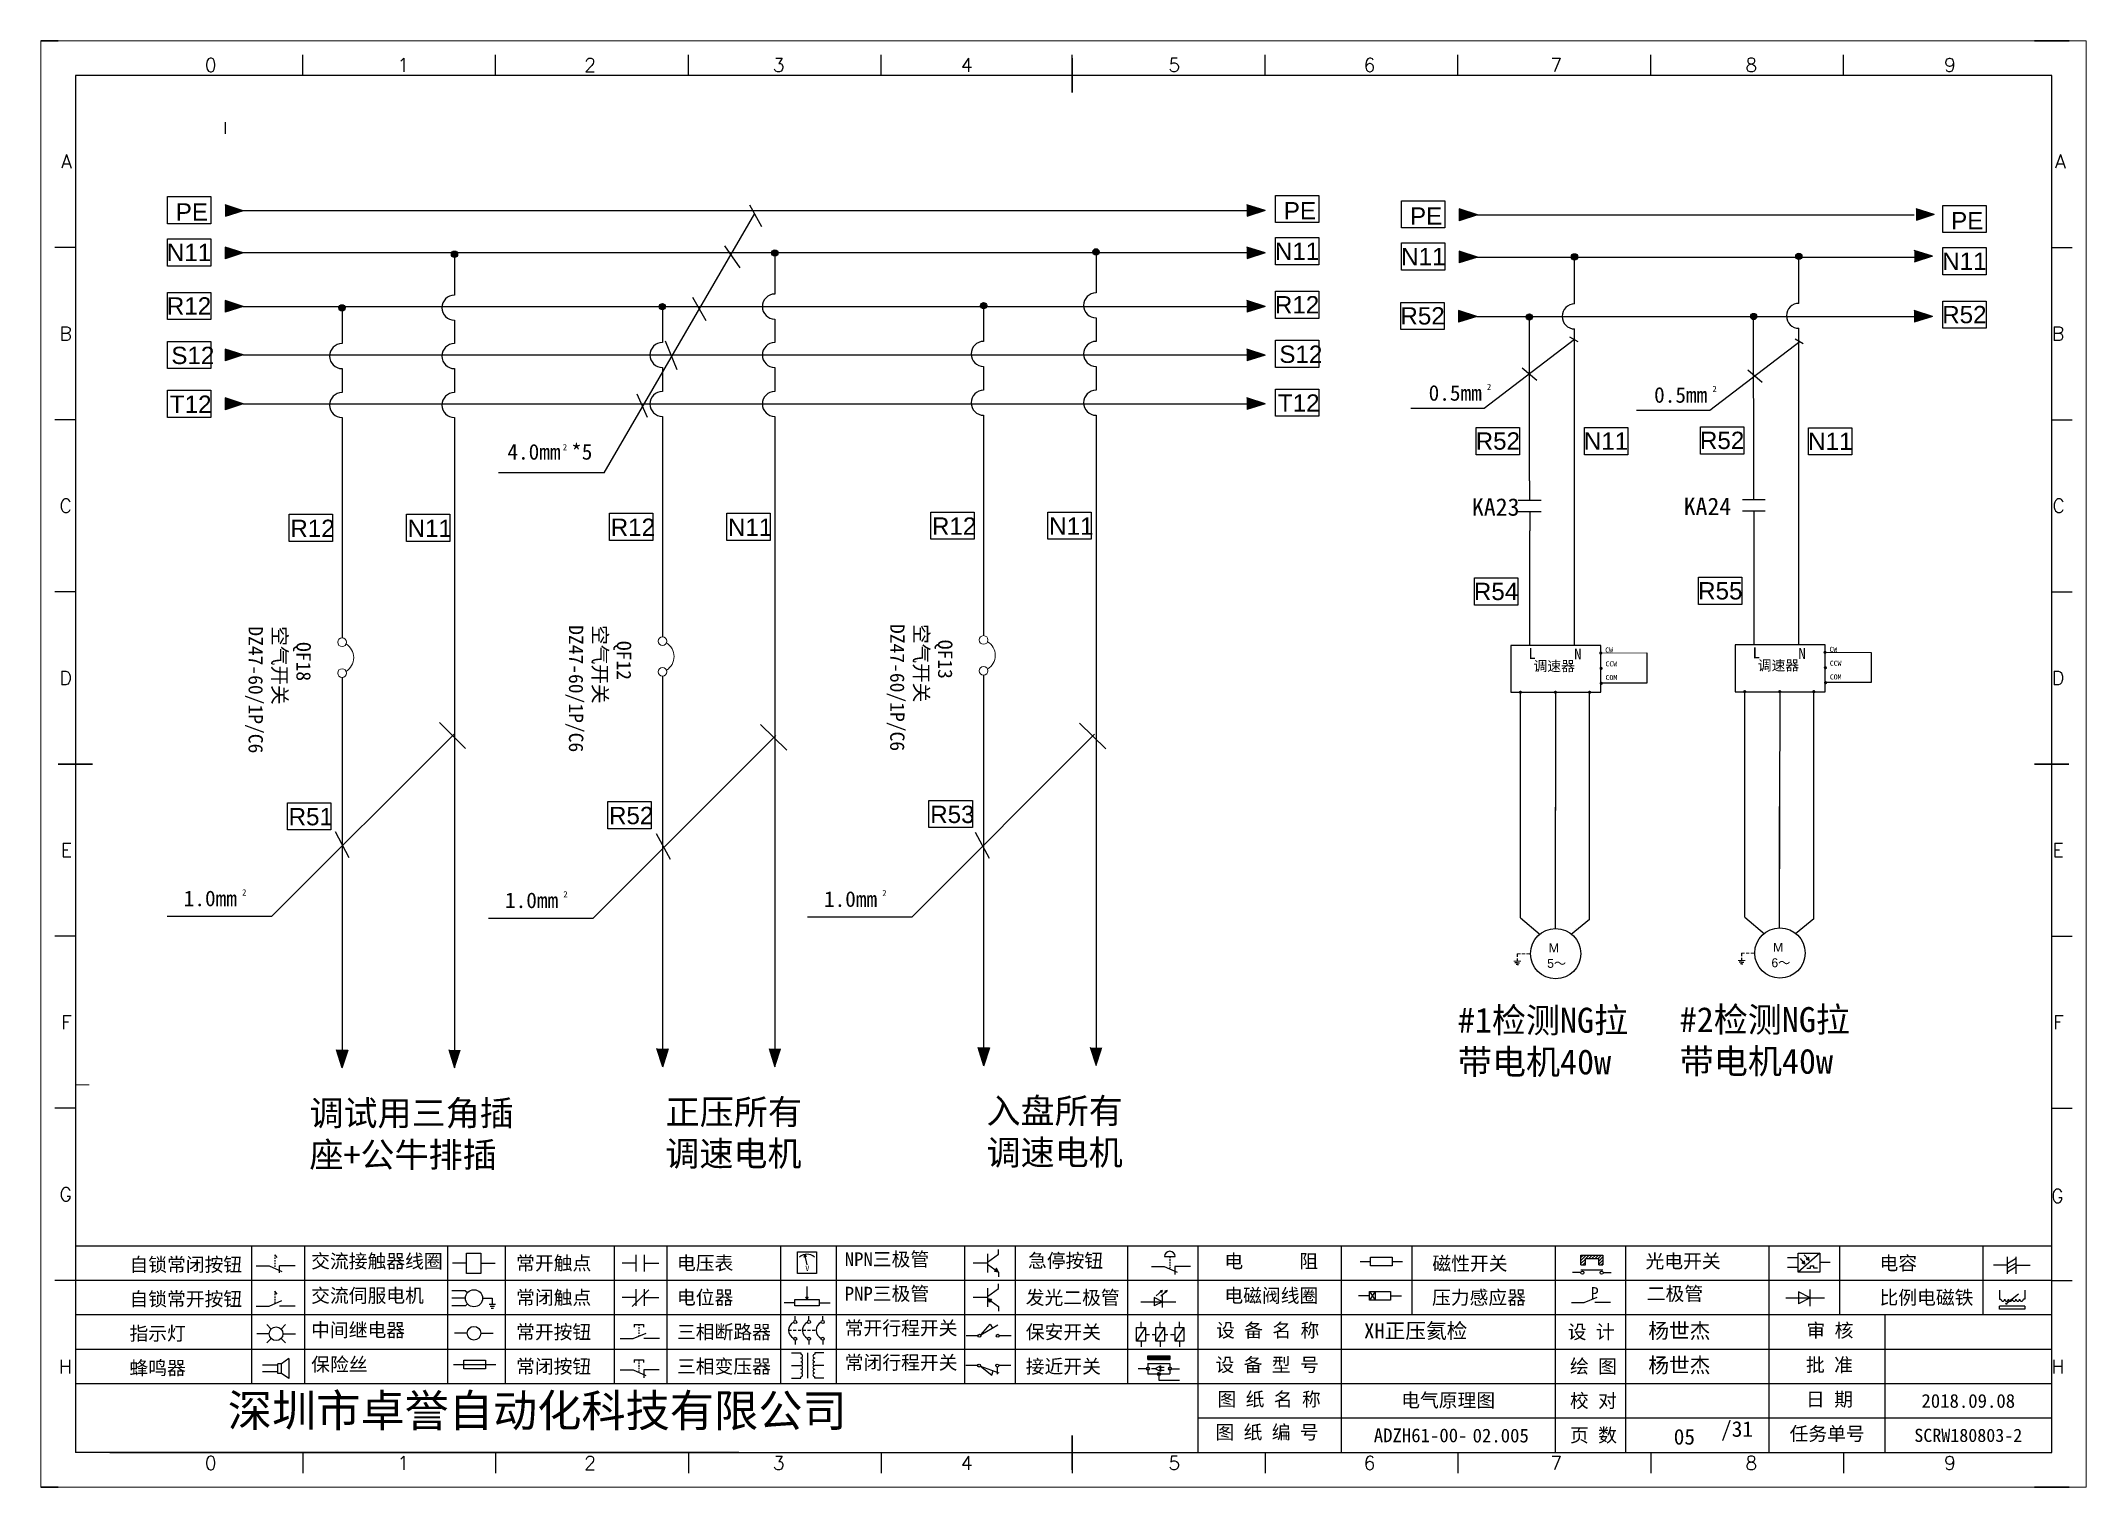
# Model space of a CAD drawing. Header units: millimetres. Extents: x 15130 to 37766, y 5931 to 11073.
# Drawn here: x 22576.8 to 22904.3, y 10083.5 to 10315 of the extents above; entities that cross this region are included whole.
import ezdxf
from ezdxf.enums import TextEntityAlignment as Align

# ---------------------------------------------------------------- set-up
doc = ezdxf.new("R2010")
doc.units = ezdxf.units.MM
doc.linetypes.add('DASHED', pattern=[0.75, 0.5, -0.25])
doc.layers.add('1', color=3, linetype='Continuous', lineweight=20)
doc.layers.add('元件', color=4, linetype='Continuous', lineweight=25)
doc.layers.add('AE_BOR', color=1, linetype='Continuous')
doc.layers.add('MISC', color=2, linetype='Continuous')
doc.styles.get("Standard").update_dxf_attribs({"font": ''})
doc.styles.add('WD', font='romans.shx', dxfattribs={"bigfont": 'gbcbig.shx'})
doc.styles.add('样式 0', font='')
doc.styles.add('样式 8', font='arial.ttf')
doc.styles.add('汉字', font='')
doc.styles.get('Standard').set_extended_font_data('SimSun')
doc.styles.get('样式 0').set_extended_font_data('KaiTi_GB2312')
doc.styles.get('汉字').set_extended_font_data('新宋体')

msp = doc.modelspace()

# ---------------------------------------------------------------- texts
at = {"color": 7, "lineweight": -2}
for p in [(22829.198, 10214.873), (22865.105, 10214.973)]:
    msp.add_text('CCW', height=0.8, dxfattribs=at).set_placement(p, align=Align.RIGHT)
at = {"style": '样式 8'}
for s, insert, char_height, width, attachment_point in [('N11', (22600.544, 10281.137), 2.772, 6.94087, 5), ('N11', (22777.943, 10281.326), 2.772, 6.94087, 5), ('N11', (22798.155, 10280.472), 2.772, 6.94087, 5), ('N11', (22884.784, 10279.732), 2.772, 6.94087, 5), ('R12', (22600.544, 10272.571), 2.772, 6.94087, 5), ('R12', (22777.943, 10272.76), 2.772, 6.94087, 5), ('R52', (22798.038, 10270.968), 2.772, 6.94087, 5), ('R52', (22884.784, 10271.167), 2.772, 6.94087, 5), ('\\pi-0.77273;S12', (22598.484, 10264.631), 2.772, 4.96666, 4), ('\\pi-0.77273;S12', (22775.882, 10264.82), 2.772, 4.96666, 4), ('T12', (22600.818, 10256.835), 2.772, 4.96666, 5), ('T12', (22778.216, 10257.024), 2.772, 4.96666, 5), ('R52', (22810.088, 10250.929), 2.772, 6.94087, 5), ('N11', (22827.411, 10250.929), 2.772, 6.94087, 5), ('R52', (22845.995, 10251.029), 2.772, 6.94087, 5), ('N11', (22863.318, 10250.894), 2.772, 6.94087, 5), ('R12', (22620.316, 10236.964), 2.772, 4.96666, 5), ('N11', (22639.085, 10236.964), 2.772, 4.96666, 5), ('R12', (22671.609, 10237.146), 2.772, 4.96666, 5), ('N11', (22690.378, 10237.146), 2.772, 4.96666, 5), ('R12', (22723.04, 10237.328), 2.772, 4.96666, 5), ('N11', (22741.808, 10237.328), 2.772, 4.96666, 5), ('R54', (22809.802, 10226.847), 2.772, 6.94087, 5), ('R55', (22845.709, 10226.947), 2.772, 6.94087, 5), ('R51', (22620.038, 10190.79), 2.772, 4.96666, 5), ('R52', (22671.331, 10190.972), 2.772, 4.96666, 5), ('R53', (22722.762, 10191.154), 2.772, 4.96666, 5), ('{\\C2;M}', (22818.229, 10170.507), 1.4336, 4.89597, 1), ('{\\C2;M}', (22854.136, 10170.607), 1.4336, 4.89597, 1), ('{\\fAIGDT|b0|i0|c2|p2;\\C2;5\\fSimSun|b0|i0|c134|p2;～}', (22817.997, 10168.038), 1.4336, 5.53203, 1), ('{\\fAIGDT|b0|i0|c2|p2;\\C2;6\\fSimSun|b0|i0|c134|p2;～}', (22853.904, 10168.137), 1.4336, 5.53203, 1)]:
    msp.add_mtext(s, dxfattribs=dict(at, insert=insert, char_height=char_height, width=width, attachment_point=attachment_point))
at = {"attachment_point": 1}
for s, insert, char_height, width in [('0.5mm ', (22799.012, 10259.9), 2.5, 18.43638), ('2', (22808.354, 10260.112), 1, 4.05808), ('0.5mm ', (22835.112, 10259.578), 2.5, 18.43638), ('2', (22844.453, 10259.791), 1, 4.05808), ('4.0mm *5', (22651.521, 10250.465), 2.5, 15.02857), ('2', (22660.395, 10250.465), 1, 4.05808), ('1.0mm', (22599.706, 10178.972), 2.5, 18.43638), ('2', (22609.048, 10179.184), 1, 4.05808), ('1.0mm', (22651.138, 10178.671), 2.5, 18.43638), ('2', (22660.48, 10178.883), 1, 4.05808), ('1.0mm', (22702.202, 10178.868), 2.5, 18.43638), ('2', (22711.543, 10179.08), 1, 4.05808)]:
    msp.add_mtext(s, dxfattribs=dict(at, insert=insert, char_height=char_height, width=width))
at = {"color": 0, "lineweight": -2}
for s, insert, char_height, width, attachment_point in [('{调速器}', (22815.796, 10215.734), 1.62, 7.06375, 1), ('{调速器}', (22851.703, 10215.834), 1.62, 7.06375, 1), ('电气原理图', (22802.139, 10097.257), 2.205, 34.2306, 5), ('02.005', (22806.054, 10092.831), 2.205, 5.72397, 1)]:
    msp.add_mtext(s, dxfattribs=dict(at, insert=insert, char_height=char_height, width=width, attachment_point=attachment_point))
at = {"color": 0, "linetype": 'ByBlock', "lineweight": -2, "insert": (22839.954, 10091.508), "char_height": 2.5, "width": 5.1278, "attachment_point": 5}
msp.add_mtext('05', dxfattribs=at)
at = {"layer": 'MISC', "char_height": 2.772, "width": 4.96666, "attachment_point": 1, "style": '样式 8'}
for insert in [(22598.419, 10289.008), (22775.817, 10289.197), (22796.029, 10288.343), (22882.658, 10287.604)]:
    msp.add_mtext('PE', dxfattribs=dict(at, insert=insert))
at = {"layer": 'MISC', "color": 0, "style": '样式 0'}
for s, insert, char_height, width, attachment_point in [('KA23', (22805.941, 10241.782), 2.8, 7.9311, 1), ('KA24', (22839.841, 10241.882), 2.8, 7.9311, 1), ('\\pi1.791;#1{\\fSimSun|b0|i0|c134|p2;检测}NG{\\fSimSun|b0|i0|c134|p2;拉\\P\\pi3.9307;带电机}40w', (22801.896, 10154.666), 4, 35.28356, 4), ('\\pi1.41;#2{\\fSimSun|b0|i0|c134|p2;检测}NG{\\fSimSun|b0|i0|c134|p2;拉\\P\\pi3.9307;带电机}40w', (22837.803, 10154.765), 4, 35.28356, 4), ('\\pi0.83067;{\\fSimSun|b0|i0|c134|p2;调试用三角插\\P\\pi1.1989;座}+{\\fSimSun|b0|i0|c134|p2;公牛排插}', (22618.985, 10139.796), 4, 35.28356, 4), ('\\pi6.5751;{\\fSimSun|b0|i0|c134|p2;正压所有\\P\\pi6.5084;调速电机}', (22670.279, 10139.979), 4, 35.28356, 4), ('\\pi6.5084;{\\fSimSun|b0|i0|c134|p2;入盘所有\\P调速电机}', (22721.709, 10140.161), 4, 35.28356, 4)]:
    msp.add_mtext(s, dxfattribs=dict(at, insert=insert, char_height=char_height, width=width, attachment_point=attachment_point))
at = {"layer": 'MISC', "color": 0, "char_height": 2.3, "width": 17.62598, "attachment_point": 4, "rotation": 270, "style": '样式 0'}
for s, insert in [('\\pi4.9797;QF18\\P\\pi2.4624;{\\fSimSun|b0|i0|c134|p2;空气开关\\P\\pi-5.5346;}DZ47-60/1P/C6', (22614.781, 10223.745)), ('\\pi4.9797;QF12\\P\\pi2.4624;{\\fSimSun|b0|i0|c134|p2;空气开关\\P\\pi-5.5346;}DZ47-60/1P/C6', (22666.074, 10223.928)), ('\\pi4.9797;QF13\\P\\pi2.4624;{\\fSimSun|b0|i0|c134|p2;空气开关\\P\\pi-5.5346;}DZ47-60/1P/C6', (22717.505, 10224.109))]:
    msp.add_mtext(s, dxfattribs=dict(at, insert=insert))
at = {"layer": '元件', "color": 0}
for s, p in [('L', (22814.982, 10216.071)), ('N', (22822.307, 10215.971)), ('L', (22850.889, 10216.171)), ('N', (22858.214, 10216.071))]:
    msp.add_text(s, height=1.746, dxfattribs=at).set_placement(p)
for s, p in [('CW', (22828.524, 10217.094)), ('CW', (22864.431, 10217.194)), ('COM', (22829.214, 10212.676)), ('COM', (22865.121, 10212.776))]:
    msp.add_text(s, height=0.8, dxfattribs=at).set_placement(p, align=Align.RIGHT)

# ---------------------------------------------------------------- blocks, each defined once
blk = doc.blocks.new('磁性开关')
at = {"linetype": 'ByBlock'}
h = blk.add_hatch(dxfattribs=at)
h.set_pattern_fill('ANSI31', color=256, scale=0.1, style=0)
h.paths.add_polyline_path([(-1910.88, -776.69), (-1910.88, -775.29), (-1907.69, -775.29), (-1907.69, -776.69), (-1908.31, -776.69), (-1908.31, -775.79), (-1910.25, -775.79), (-1910.25, -776.69)])
for p, q in [((-1910.91, -777.81), (-1912.09, -777.81)), ((-1910.88, -776.69), (-1910.88, -775.29)), ((-1910.88, -775.29), (-1907.69, -775.29)), ((-1910.88, -776.69), (-1910.25, -776.69)), ((-1910.88, -777.39), (-1907.69, -777.39)), ((-1910.25, -776.69), (-1910.25, -775.79)), ((-1910.25, -775.79), (-1908.31, -775.79)), ((-1908.31, -776.69), (-1908.31, -775.79)), ((-1908.31, -776.69), (-1907.69, -776.69)), ((-1907.69, -775.29), (-1907.69, -776.69)), ((-1907.66, -777.81), (-1906.48, -777.81))]:
    blk.add_line(p, q, dxfattribs=at)
for centre in [(-1910.68, -777.81), (-1907.88, -777.81)]:
    blk.add_circle(centre, 0.225, dxfattribs=at)
blk = doc.blocks.new('*U8')
at = {"linetype": 'ByBlock'}
for p, q in [((-1909.23, -780.45), (-1909.23, -780.67)), ((-1909.23, -780.45), (-1908.92, -780.84)), ((-1909.23, -780.84), (-1909.23, -781.05)), ((-1911.92, -782.07), (-1910.06, -782.07)), ((-1910.06, -782.07), (-1908.18, -782.88)), ((-1909.23, -781.23), (-1909.23, -781.44)), ((-1909.23, -781.61), (-1909.23, -781.83)), ((-1909.23, -782), (-1909.23, -782.21)), ((-1909.23, -782.38), (-1909.23, -782.43)), ((-1908.52, -783.07), (-1908.52, -782.07)), ((-1906.25, -782.07), (-1908.52, -782.07))]:
    blk.add_line(p, q, dxfattribs=at)
blk = doc.blocks.new('*U11')
at = {"linetype": 'ByBlock'}
for p, q in [((-1911.92, -792.89), (-1910.06, -792.89)), ((-1910.06, -792.89), (-1908.18, -792.08)), ((-1908.88, -791.17), (-1909.23, -790.71)), ((-1909.23, -790.71), (-1909.23, -790.92)), ((-1909.23, -791.09), (-1909.23, -791.31)), ((-1909.23, -791.48), (-1909.23, -791.69)), ((-1909.23, -791.86), (-1909.23, -792.08)), ((-1909.23, -792.25), (-1909.23, -792.47)), ((-1906.25, -792.89), (-1908.52, -792.89))]:
    blk.add_line(p, q, dxfattribs=at)
blk = doc.blocks.new('蜂鸣器')
at = {"linetype": 'ByBlock'}
for p, q in [((-1907.17, -795.53), (-1908.25, -796.26)), ((-1907.17, -795.53), (-1907.17, -798.41)), ((-1908.8, -796.48), (-1911.01, -796.48)), ((-1908.8, -797.46), (-1911.01, -797.46)), ((-1908.25, -796.26), (-1908.8, -796.26)), ((-1908.8, -797.68), (-1908.8, -796.26)), ((-1908.25, -797.68), (-1908.8, -797.68)), ((-1908.25, -797.68), (-1908.25, -796.26)), ((-1907.17, -798.41), (-1908.25, -797.68))]:
    blk.add_line(p, q, dxfattribs=at)
blk = doc.blocks.new('指示灯')
at = {"linetype": 'ByBlock'}
for p, q in [((-1854.25, -776.92), (-1856.06, -776.92)), ((-1854.62, -775.59), (-1853.97, -776.23)), ((-1854.62, -778.25), (-1853.97, -777.61)), ((-1851.9, -775.59), (-1852.54, -776.23)), ((-1851.9, -778.25), (-1852.54, -777.61)), ((-1852.26, -776.92), (-1850.45, -776.92))]:
    blk.add_line(p, q, dxfattribs=at)
blk.add_circle((-1853.26, -776.92), 0.992, dxfattribs=at)
blk = doc.blocks.new('光电开关')
at = {"linetype": 'ByBlock'}
h = blk.add_hatch(dxfattribs=at)
h.set_pattern_fill('ANSI31', color=256, scale=0.01, style=0)
h.set_pattern_definition([(45, (0.172267, 0), (-0.0224506403, 0.0224506403), [])])
h.paths.add_polyline_path([(-1882.44, -776.34), (-1882.5, -775.91), (-1882.68, -776.07)])
h.paths.add_polyline_path([(-1882.86, -776.23), (-1882.44, -776.34), (-1882.68, -776.07)])
h.paths.add_polyline_path([(-1883.05, -776.88), (-1883.11, -776.45), (-1883.29, -776.61)])
h.paths.add_polyline_path([(-1883.47, -776.77), (-1883.05, -776.88), (-1883.29, -776.61)])
for p, q in [((-1884.01, -775.96), (-1885.56, -775.96)), ((-1884.01, -777.39), (-1885.56, -777.39)), ((-1880.91, -775.3), (-1884.01, -778.05)), ((-1883.75, -776.09), (-1883.05, -776.88)), ((-1883.11, -776.45), (-1883.47, -776.77)), ((-1883.05, -776.88), (-1883.47, -776.77)), ((-1883.14, -775.55), (-1882.44, -776.34)), ((-1883.05, -776.88), (-1883.11, -776.45)), ((-1882.5, -775.91), (-1882.86, -776.23)), ((-1882.44, -776.34), (-1882.86, -776.23)), ((-1882.78, -777.47), (-1882.23, -777.47)), ((-1882.44, -776.34), (-1882.5, -775.91)), ((-1882.23, -777.47), (-1882.23, -777.14)), ((-1882.23, -777.14), (-1881.78, -777.14)), ((-1881.78, -777.47), (-1881.78, -777.14)), ((-1881.23, -777.47), (-1881.78, -777.47)), ((-1879.37, -776.67), (-1880.91, -776.67))]:
    blk.add_line(p, q, dxfattribs=at)
blk.add_lwpolyline([(-1884.01, -775.3), (-1880.91, -775.3), (-1880.91, -778.05), (-1884.01, -778.05)], close=True, dxfattribs=at)
blk = doc.blocks.new('交流接触器线圈')
at = {"linetype": 'ByBlock'}
for p, q in [((-1880.82, -781.77), (-1882.87, -781.77)), ((-1878.72, -781.77), (-1876.67, -781.77))]:
    blk.add_line(p, q, dxfattribs=at)
blk.add_lwpolyline([(-1880.82, -780.28), (-1878.72, -780.28), (-1878.72, -783.26), (-1880.82, -783.26)], close=True, dxfattribs=at)
blk = doc.blocks.new('交流伺服电机')
at = {"linetype": 'ByBlock'}
for p, q in [((-1880.97, -785.75), (-1882.94, -785.75)), ((-1880.97, -786.85), (-1882.94, -786.85)), ((-1880.97, -785.75), (-1880.65, -786.03)), ((-1878.49, -786.85), (-1877.07, -786.85)), ((-1877.07, -786.85), (-1877.07, -787.72)), ((-1880.97, -787.94), (-1882.94, -787.94)), ((-1880.97, -787.94), (-1880.65, -787.67)), ((-1877.54, -787.72), (-1876.59, -787.72)), ((-1877.38, -788.01), (-1876.75, -788.01)), ((-1877.23, -788.29), (-1876.9, -788.29))]:
    blk.add_line(p, q, dxfattribs=at)
blk.add_circle((-1879.73, -786.85), 1.24, dxfattribs=at)
blk = doc.blocks.new('中间继电器')
at = {"linetype": 'ByBlock'}
for p, q in [((-1880.72, -791.92), (-1882.54, -791.92)), ((-1878.74, -791.92), (-1876.92, -791.92))]:
    blk.add_line(p, q, dxfattribs=at)
blk.add_circle((-1879.73, -791.92), 0.992, dxfattribs=at)
blk = doc.blocks.new('保险丝')
at = {"linetype": 'ByBlock'}
blk.add_line((-1882.72, -796.49), (-1876.55, -796.49), dxfattribs=at)
blk.add_lwpolyline([(-1881.2, -795.86), (-1878.06, -795.86), (-1878.06, -797.12), (-1881.2, -797.12)], close=True, dxfattribs=at)
blk = doc.blocks.new('常开按钮')
at = {"linetype": 'ByBlock'}
for p, q in [((-1910.06, -787.73), (-1908.18, -786.93)), ((-1909.9, -785.68), (-1908.56, -785.68)), ((-1909.9, -785.68), (-1909.9, -786.07)), ((-1909.23, -785.68), (-1909.23, -785.89)), ((-1909.23, -786.06), (-1909.23, -786.28)), ((-1909.23, -786.45), (-1909.23, -786.67)), ((-1909.23, -786.84), (-1909.23, -787.05)), ((-1908.56, -785.68), (-1908.56, -786.07)), ((-1911.92, -787.73), (-1910.06, -787.73)), ((-1909.23, -787.22), (-1909.23, -787.38)), ((-1906.25, -787.73), (-1908.52, -787.73))]:
    blk.add_line(p, q, dxfattribs=at)
blk = doc.blocks.new('常开触点')
at = {"linetype": 'ByBlock'}
for p, q in [((-1853.82, -782.99), (-1853.82, -780.56)), ((-1852.6, -782.99), (-1852.6, -780.56)), ((-1853.82, -781.77), (-1855.88, -781.77)), ((-1852.6, -781.77), (-1850.55, -781.77))]:
    blk.add_line(p, q, dxfattribs=at)
blk = doc.blocks.new('常闭触点')
at = {"linetype": 'ByBlock'}
for p, q in [((-1853.82, -786.77), (-1855.88, -786.77)), ((-1852.01, -785.66), (-1854.43, -788.1)), ((-1853.82, -787.99), (-1853.82, -785.56)), ((-1852.6, -787.99), (-1852.6, -785.56)), ((-1852.6, -786.77), (-1850.55, -786.77))]:
    blk.add_line(p, q, dxfattribs=at)
blk = doc.blocks.new('常闭按钮')
at = {"linetype": 'ByBlock'}
for p, q in [((-1856.13, -792.28), (-1854.28, -792.28)), ((-1854.28, -792.28), (-1852.4, -793.09)), ((-1854.11, -790.83), (-1852.77, -790.83)), ((-1854.11, -790.83), (-1854.11, -791.22)), ((-1853.44, -790.83), (-1853.44, -791.04)), ((-1853.44, -791.21), (-1853.44, -791.43)), ((-1853.44, -791.6), (-1853.44, -791.82)), ((-1853.44, -791.99), (-1853.44, -792.2)), ((-1853.44, -792.37), (-1853.44, -792.53)), ((-1852.77, -790.83), (-1852.77, -791.22)), ((-1850.47, -792.28), (-1852.73, -792.28)), ((-1852.73, -792.28), (-1852.73, -793.43))]:
    blk.add_line(p, q, dxfattribs=at)
blk = doc.blocks.new('电磁阀线圈')
at = {"linetype": 'ByBlock'}
for p, q in [((-1854.61, -795.92), (-1853.75, -797.16)), ((-1853.75, -795.92), (-1854.61, -797.16)), ((-1853.75, -795.92), (-1853.75, -797.16)), ((-1854.61, -796.54), (-1856.17, -796.54)), ((-1851.53, -796.54), (-1849.97, -796.54))]:
    blk.add_line(p, q, dxfattribs=at)
blk.add_lwpolyline([(-1854.61, -795.92), (-1851.53, -795.92), (-1851.53, -797.16), (-1854.61, -797.16)], close=True, dxfattribs=at)
blk = doc.blocks.new('电压表')
at = {"linetype": 'ByBlock'}
for p, q in [((-1814.84, -780.75), (-1814.91, -781.13)), ((-1814.6, -781.05), (-1814.91, -781.13)), ((-1814.84, -780.75), (-1814.46, -782.26)), ((-1814.84, -780.75), (-1814.6, -781.05))]:
    blk.add_line(p, q, dxfattribs=at)
blk.add_lwpolyline([(-1815.84, -780.34), (-1813.07, -780.34), (-1813.07, -783.49), (-1815.84, -783.49)], close=True, dxfattribs=at)
blk.add_arc((-1814.46, -782.26), 1.56, 46.8313, 133.1687, dxfattribs=at)
at = {"linetype": 'ByBlock', "insert": (-1814.7, -782.39), "char_height": 0.75, "width": 0.6768, "attachment_point": 1}
blk.add_mtext('V', dxfattribs=at)
blk = doc.blocks.new('电位器')
at = {"linetype": 'ByBlock'}
for p, q in [((-1814.45, -787.3), (-1814.62, -786.96)), ((-1814.62, -786.96), (-1814.27, -786.96)), ((-1814.45, -787.3), (-1814.45, -785.39)), ((-1814.45, -787.3), (-1814.27, -786.96)), ((-1816.21, -787.75), (-1817.79, -787.75)), ((-1812.68, -787.75), (-1811.1, -787.75))]:
    blk.add_line(p, q, dxfattribs=at)
blk.add_lwpolyline([(-1816.21, -787.3), (-1812.68, -787.3), (-1812.68, -788.2), (-1816.21, -788.2)], close=True, dxfattribs=at)
blk = doc.blocks.new('三相断路器')
at = {"linetype": 'ByBlock'}
for p, q in [((-1816.17, -790.33), (-1816.17, -789.7)), ((-1814.17, -790.33), (-1814.17, -789.7)), ((-1812.18, -790.33), (-1812.18, -789.7)), ((-1817.14, -791.74), (-1816.72, -791.74)), ((-1816.45, -791.74), (-1816.03, -791.74)), ((-1815.76, -791.74), (-1815.34, -791.74)), ((-1815.07, -791.74), (-1814.65, -791.74)), ((-1814.38, -791.74), (-1813.96, -791.74)), ((-1813.69, -791.74), (-1813.27, -791.74)), ((-1816.17, -793.19), (-1816.17, -793.83)), ((-1814.17, -793.19), (-1814.17, -793.83)), ((-1812.18, -793.19), (-1812.18, -793.83))]:
    blk.add_line(p, q, dxfattribs=at)
for centre in [(-1816.17, -790.55), (-1816.17, -792.98), (-1814.17, -790.55), (-1814.17, -792.98), (-1812.18, -790.55), (-1812.18, -792.98)]:
    blk.add_circle(centre, 0.219, dxfattribs=at)
for centre in [(-1815.81, -791.74), (-1813.82, -791.74), (-1811.83, -791.74)]:
    blk.add_arc(centre, 1.32, 115.5791, 244.4209, dxfattribs=at)
blk = doc.blocks.new('三相变压器')
at = {"linetype": 'ByBlock'}
for p, q in [((-1816.69, -795.03), (-1815.37, -795.03)), ((-1815.37, -795.03), (-1815.37, -795.24)), ((-1814.34, -798.7), (-1814.34, -795.04)), ((-1812, -795.03), (-1813.32, -795.03)), ((-1813.32, -795.03), (-1813.32, -795.24)), ((-1816.69, -796.87), (-1815.37, -796.87)), ((-1816.69, -798.71), (-1815.37, -798.71)), ((-1815.37, -798.71), (-1815.37, -798.5)), ((-1812, -796.87), (-1813.32, -796.87)), ((-1813.32, -798.71), (-1813.32, -798.5)), ((-1812, -798.71), (-1813.32, -798.71))]:
    blk.add_line(p, q, dxfattribs=at)
for centre, start, end in [((-1815.37, -795.51), 270, 90), ((-1815.37, -796.06), 270, 90), ((-1813.32, -795.51), 90, 270), ((-1813.32, -796.06), 90, 270), ((-1815.37, -796.6), 270, 90), ((-1815.37, -797.14), 270, 90), ((-1815.37, -797.68), 270, 90), ((-1815.37, -798.23), 270, 90), ((-1813.32, -796.6), 90, 270), ((-1813.32, -797.14), 90, 270), ((-1813.32, -797.68), 90, 270), ((-1813.32, -798.23), 90, 270)]:
    blk.add_arc(centre, 0.271, start, end, dxfattribs=at)
blk = doc.blocks.new('压力感应器')
at = {"linetype": 'ByBlock'}
for p, q in [((-1817.44, -777.73), (-1815.59, -777.73)), ((-1815.59, -777.73), (-1813.71, -776.93)), ((-1811.78, -777.73), (-1814.05, -777.73))]:
    blk.add_line(p, q, dxfattribs=at)
at = {"linetype": 'ByBlock', "insert": (-1814.65, -775.48), "char_height": 1.68, "width": 1.2242, "attachment_point": 1}
blk.add_mtext('{\\fNSimSun|b0|i0|c134|p49;P}', dxfattribs=at)
blk = doc.blocks.new('二极管')
at = {"linetype": 'ByBlock'}
for p, q in [((-1787.52, -776.77), (-1781.92, -776.77)), ((-1783.97, -776.77), (-1785.69, -775.9)), ((-1785.69, -775.9), (-1785.69, -777.65)), ((-1783.97, -776.77), (-1785.69, -777.65)), ((-1783.97, -777.99), (-1783.97, -775.56))]:
    blk.add_line(p, q, dxfattribs=at)
blk = doc.blocks.new('NPN三极管')
at = {"linetype": 'ByBlock'}
for p, q in [((-1785.73, -780.61), (-1785.73, -783.32)), ((-1785.73, -781.82), (-1784.15, -780.66)), ((-1784.15, -780.66), (-1784.15, -779.98)), ((-1785.73, -781.97), (-1787.81, -781.97)), ((-1785.73, -782.11), (-1784.15, -783.27)), ((-1784.41, -782.73), (-1784.74, -783.18)), ((-1784.15, -783.27), (-1784.74, -783.18)), ((-1784.15, -783.27), (-1784.41, -782.73)), ((-1784.15, -783.27), (-1784.15, -783.96))]:
    blk.add_line(p, q, dxfattribs=at)
blk = doc.blocks.new('PNP三极管')
at = {"linetype": 'ByBlock'}
for p, q in [((-1784.9, -786.74), (-1786.98, -786.74)), ((-1784.9, -785.38), (-1784.9, -788.09)), ((-1784.9, -786.59), (-1783.32, -785.43)), ((-1784.9, -786.88), (-1783.32, -788.04)), ((-1784.9, -786.88), (-1784.31, -786.97)), ((-1784.9, -786.88), (-1784.64, -787.42)), ((-1784.31, -786.97), (-1784.64, -787.42)), ((-1783.32, -785.43), (-1783.32, -784.75)), ((-1783.32, -788.04), (-1783.32, -788.73))]:
    blk.add_line(p, q, dxfattribs=at)
blk = doc.blocks.new('常开行程开关')
at = {"linetype": 'ByBlock'}
for p, q in [((-1786.29, -792.3), (-1788.01, -792.3)), ((-1785.89, -792.17), (-1784.52, -790.62)), ((-1785.89, -792.17), (-1783.43, -790.72)), ((-1784.52, -790.62), (-1784.19, -791.17)), ((-1781.48, -792.3), (-1783.21, -792.3))]:
    blk.add_line(p, q, dxfattribs=at)
for centre in [(-1786.07, -792.3), (-1783.42, -792.3)]:
    blk.add_circle(centre, 0.219, dxfattribs=at)
blk = doc.blocks.new('常闭行程开关')
at = {"linetype": 'ByBlock'}
for p, q in [((-1786.34, -796.62), (-1788.07, -796.62)), ((-1785.93, -796.72), (-1783.25, -797.7)), ((-1785.93, -796.72), (-1784.3, -798)), ((-1784.3, -798), (-1784.08, -797.4)), ((-1783.48, -796.84), (-1783.48, -797.85)), ((-1781.54, -796.62), (-1783.26, -796.62))]:
    blk.add_line(p, q, dxfattribs=at)
for centre in [(-1786.12, -796.62), (-1783.48, -796.62)]:
    blk.add_circle(centre, 0.219, dxfattribs=at)
blk = doc.blocks.new('电容')
at = {"linetype": 'ByBlock'}
for p, q in [((-1756.08, -782.99), (-1756.08, -780.56)), ((-1754.86, -780.79), (-1756.08, -781.55)), ((-1754.86, -782.99), (-1754.86, -780.56)), ((-1756.08, -781.77), (-1758.13, -781.77)), ((-1754.86, -781.44), (-1756.08, -782.2)), ((-1754.86, -781.99), (-1756.08, -782.75)), ((-1754.86, -781.77), (-1752.81, -781.77))]:
    blk.add_line(p, q, dxfattribs=at)
blk = doc.blocks.new('发光二极管')
at = {"linetype": 'ByBlock'}
for p, q in [((-1758.01, -786.77), (-1752.89, -786.77)), ((-1754.84, -786.77), (-1756.04, -786.16)), ((-1756.04, -786.16), (-1756.04, -787.39)), ((-1754.84, -786.77), (-1756.04, -787.39)), ((-1755.78, -785.92), (-1754.89, -785.14)), ((-1754.89, -785.14), (-1755.2, -785.22)), ((-1755.2, -785.22), (-1755.01, -785.43)), ((-1755.08, -785.92), (-1754.18, -785.14)), ((-1754.89, -785.14), (-1755.01, -785.43)), ((-1754.84, -787.63), (-1754.84, -785.92)), ((-1754.18, -785.14), (-1754.49, -785.22)), ((-1754.49, -785.22), (-1754.31, -785.43)), ((-1754.18, -785.14), (-1754.31, -785.43))]:
    blk.add_line(p, q, dxfattribs=at)
blk = doc.blocks.new('比例电磁阀')
at = {"linetype": 'ByBlock'}
for p, q in [((-1757.26, -775.38), (-1757.26, -776.71)), ((-1757.26, -776.71), (-1757.05, -776.71)), ((-1753.6, -777.73), (-1757.25, -777.73)), ((-1757.25, -778.13), (-1757.25, -777.73)), ((-1753.6, -778.13), (-1757.25, -778.13)), ((-1754.5, -775.98), (-1756.35, -777.44)), ((-1756.35, -777.44), (-1756.25, -777.25)), ((-1756.35, -777.44), (-1756.15, -777.38)), ((-1756.15, -777.38), (-1756.25, -777.25)), ((-1753.58, -776.71), (-1753.8, -776.71)), ((-1753.6, -777.73), (-1753.6, -778.13)), ((-1753.58, -775.38), (-1753.58, -776.71))]:
    blk.add_line(p, q, dxfattribs=at)
for centre in [(-1756.78, -776.71), (-1756.24, -776.71), (-1755.7, -776.71), (-1755.15, -776.71), (-1754.61, -776.71), (-1754.07, -776.71)]:
    blk.add_arc(centre, 0.271, 180, 0, dxfattribs=at)
blk = doc.blocks.new('保安开关')
at = {"linetype": 'ByBlock'}
for p, q in [((-1757.96, -790.79), (-1757.96, -789.97)), ((-1755.17, -790.79), (-1755.17, -789.97)), ((-1752.39, -790.79), (-1752.39, -789.97)), ((-1757.33, -790.79), (-1758.6, -792.81)), ((-1757.96, -792.81), (-1757.96, -793.62)), ((-1757.33, -791.8), (-1756.72, -791.8)), ((-1756.35, -791.8), (-1755.89, -791.8)), ((-1754.54, -790.79), (-1755.81, -792.81)), ((-1755.17, -792.81), (-1755.17, -793.62)), ((-1754.52, -791.8), (-1754.06, -791.8)), ((-1753.69, -791.8), (-1753.08, -791.8)), ((-1751.75, -790.79), (-1753.02, -792.81)), ((-1752.39, -792.81), (-1752.39, -793.62))]:
    blk.add_line(p, q, dxfattribs=at)
for points in [[(-1758.6, -790.79), (-1757.33, -790.79), (-1757.33, -792.81), (-1758.6, -792.81)], [(-1755.81, -790.79), (-1754.54, -790.79), (-1754.54, -792.81), (-1755.81, -792.81)], [(-1753.02, -790.79), (-1751.75, -790.79), (-1751.75, -792.81), (-1753.02, -792.81)]]:
    blk.add_lwpolyline(points, close=True, dxfattribs=at)
blk = doc.blocks.new('接近开关')
at = {"linetype": 'ByBlock'}
h = blk.add_hatch(dxfattribs=at)
h.set_pattern_fill('ANSI31', color=256, scale=0.01, style=0)
h.set_pattern_definition([(45, (-89.131516, -30.795668), (-0.0224506403, 0.0224506403), [])])
h.paths.add_polyline_path([(-1516.96, -1123.35), (-1516.96, -1122.85), (-1513.76, -1122.85), (-1513.76, -1123.35)])
for p, q in [((-1517.18, -1124.71), (-1518.36, -1124.71)), ((-1516.96, -1123.35), (-1516.96, -1122.85)), ((-1516.96, -1122.85), (-1513.76, -1122.85)), ((-1516.96, -1123.35), (-1513.76, -1123.35)), ((-1516.96, -1123.95), (-1513.76, -1123.95)), ((-1516.96, -1123.95), (-1516.96, -1125.47)), ((-1516.96, -1125.47), (-1513.76, -1125.47)), ((-1515.91, -1124.71), (-1516.45, -1124.71)), ((-1515.11, -1124.31), (-1515.91, -1124.71)), ((-1515.11, -1125.11), (-1515.91, -1124.71)), ((-1515.33, -1124.53), (-1515.17, -1124.53)), ((-1515.33, -1124.88), (-1515.17, -1124.88)), ((-1515.25, -1124.45), (-1515.25, -1124.61)), ((-1515.11, -1124.31), (-1515.11, -1125.11)), ((-1515.11, -1124.48), (-1514.58, -1124.48)), ((-1515.11, -1124.94), (-1514.58, -1124.94)), ((-1513.76, -1122.85), (-1513.76, -1123.35)), ((-1513.76, -1123.95), (-1513.76, -1125.47)), ((-1513.54, -1124.71), (-1512.36, -1124.71)), ((-1515.36, -1125.69), (-1515.36, -1126.36)), ((-1515.36, -1126.36), (-1512.36, -1126.36))]:
    blk.add_line(p, q, dxfattribs=at)
for centre in [(-1516.96, -1124.71), (-1515.36, -1125.47), (-1513.76, -1124.71)]:
    blk.add_circle(centre, 0.225, dxfattribs=at)
blk = doc.blocks.new('电阻')
at = {"linetype": 'ByBlock'}
for p, q in [((-3.09, 0), (-1.57, 0)), ((1.57, 0), (3.09, 0))]:
    blk.add_line(p, q, dxfattribs=at)
blk.add_lwpolyline([(-1.57, 0.63), (1.57, 0.63), (1.57, -0.63), (-1.57, -0.63)], close=True, dxfattribs=at)
blk = doc.blocks.new('急停按钮')
at = {"linetype": 'ByBlock'}
for p, q in [((-1.86, 0), (0, 0)), ((0, 0), (1.88, -0.81)), ((0.06, 1.45), (1.61, 1.45)), ((0.83, 1.45), (0.83, 1.24)), ((0.83, 1.07), (0.83, 0.85)), ((0.83, 0.68), (0.83, 0.47)), ((0.83, 0.29), (0.83, 0.08)), ((3.81, 0), (1.54, 0)), ((1.54, 0), (1.54, -1.15)), ((0.83, -0.09), (0.83, -0.24))]:
    blk.add_line(p, q, dxfattribs=at)
blk.add_arc((0.83, 1.45), 0.774, 0, 180)
blk = doc.blocks.new('电控横A4')
for p, q in [((292, -5), (5, -5)), ((5, -5), (5, -205)), ((292, -205), (292, -5)), ((10.03, -205), (289.53, -205)), ((130.8, -205), (190.75, -205)), ((190.75, -205), (259.54, -205))]:
    blk.add_line(p, q)
at = {"lineweight": 9, "ltscale": 0.1}
for p, q in [((5, -151.57), (7, -151.57)), ((101.34, -205), (130.8, -205)), ((129.44, -205), (129.44, -205)), ((129.44, -205), (129.44, -205)), ((129.44, -205), (129.44, -205)), ((129.44, -205), (129.44, -205))]:
    blk.add_line(p, q, dxfattribs=at)
at = {"linetype": 'ByBlock'}
for p, q in [((292, -175), (5, -175)), ((292, -180), (5, -180)), ((292, -185), (5, -185)), ((292, -190), (5, -190)), ((292, -195), (5, -195)), ((292, -200), (168.03, -200))]:
    blk.add_line(p, q, dxfattribs=at)
at = {"color": 0, "lineweight": -2}
for p, q in [((30.58, -175), (30.58, -195)), ((38.26, -175), (38.26, -195)), ((59.05, -175), (59.05, -195)), ((67.4, -175), (67.4, -195)), ((83.26, -175), (83.26, -195)), ((90.91, -175), (90.91, -195)), ((107.4, -175), (107.4, -195)), ((115.5, -175), (115.5, -195)), ((134.12, -175), (134.12, -195)), ((141.48, -175), (141.48, -195)), ((157.79, -175), (157.79, -195)), ((168.03, -175), (168.03, -204.92)), ((188.84, -175), (188.84, -185)), ((199.08, -175), (199.08, -185)), ((219.89, -175), (219.89, -185)), ((230.12, -175), (230.12, -185)), ((250.93, -175), (250.93, -185)), ((261.17, -175), (261.17, -185)), ((281.98, -175), (281.98, -185)), ((188.84, -185), (188.84, -204.92)), ((219.89, -185), (219.89, -205)), ((230.12, -185), (230.12, -205)), ((250.93, -185), (250.93, -205)), ((267.79, -185), (267.79, -205))]:
    blk.add_line(p, q, dxfattribs=at)
at = {"color": 0, "ltscale": 2}
for p, q in [((292, -205), (292, -183.55)), ((101.34, -205), (5, -205)), ((259.54, -205), (289.53, -205)), ((259.54, -205), (292, -205))]:
    blk.add_line(p, q, dxfattribs=at)
at = {"layer": 'AE_BOR', "lineweight": 30}
for p, q in [((2.53, 0), (0, 0)), ((294.53, 0), (289.53, 0)), ((0, -210), (2.53, -210)), ((294.53, -210), (289.53, -210))]:
    blk.add_line(p, q, dxfattribs=at)
at = {"layer": 'AE_BOR', "color": 1, "lineweight": 15}
for p, q in [((0, 0), (297, 0)), ((0, -210), (0, 0)), ((297, 0), (297, -210)), ((297, -210), (0, -210))]:
    blk.add_line(p, q, dxfattribs=at)
at = {"layer": 'AE_BOR'}
for p, q in [((38.03, -5), (38.03, -2)), ((66.03, -5), (66.03, -2)), ((94.03, -5), (94.03, -2)), ((122.03, -5), (122.03, -2)), ((149.78, -5), (149.78, -2)), ((177.78, -5), (177.78, -2)), ((205.78, -5), (205.78, -2)), ((233.78, -5), (233.78, -2)), ((261.78, -5), (261.78, -2)), ((5, -30), (2, -30)), ((292, -30), (295, -30)), ((5, -55), (2, -55)), ((292, -55), (295, -55)), ((5, -80), (2, -80)), ((292, -80), (295, -80)), ((5, -130), (2, -130)), ((292, -130), (295, -130)), ((5, -155), (2, -155)), ((292, -155), (295, -155)), ((5, -180), (2, -180)), ((292, -180), (295, -180)), ((38.03, -205), (38.03, -208)), ((66.03, -205), (66.03, -208)), ((94.03, -205), (94.03, -208)), ((122.03, -205), (122.03, -208)), ((149.78, -205), (149.78, -208)), ((177.78, -205), (177.78, -208)), ((205.78, -205), (205.78, -208)), ((233.78, -205), (233.78, -208)), ((261.78, -205), (261.78, -208))]:
    blk.add_line(p, q, dxfattribs=at)
at = {"layer": 'AE_BOR', "color": 2, "lineweight": 30}
for p, q in [((149.78, -7.5), (149.78, -2.5)), ((2.5, -105), (7.5, -105)), ((289.5, -105), (294.5, -105)), ((149.78, -202.5), (149.78, -207.5)), ((149.78, -205), (149.78, -207.5))]:
    blk.add_line(p, q, dxfattribs=at)
at = {"linetype": 'ByBlock'}
for name, p in [('*U8', (1943.19, 604.18)), ('交流接触器线圈', (1942.62, 604.27)), ('常开触点', (1940.27, 604.3)), ('电压表', (1925.71, 604.52)), ('NPN三极管', (1923.2, 604.5)), ('磁性开关', (2134.53, 598.96)), ('光电开关', (2139.22, 599.27)), ('电容', (2041.69, 603.98)), ('电位器', (1925.71, 604.52)), ('PNP三极管', (1922.37, 604.27)), ('压力感应器', (2039.72, 594.52)), ('*U11', (1943.19, 609.18)), ('交流伺服电机', (1942.62, 604.27)), ('常闭触点', (1940.27, 604.3)), ('发光二极管', (1917.72, 603.69)), ('电磁阀线圈', (2047.53, 614.3)), ('二极管', (2040.91, 594.27)), ('比例电磁阀', (2041.69, 593.98)), ('指示灯', (1887.41, 589.18)), ('中间继电器', (1942.62, 604.27)), ('常开按钮', (1996.06, 599.3)), ('三相断路器', (1925.71, 604.52)), ('常开行程开关', (1922.37, 604.27)), ('保安开关', (1917.72, 603.98)), ('蜂鸣器', (1943.19, 604.18)), ('保险丝', (1942.62, 604.27)), ('常闭按钮', (1940.27, 599.3)), ('三相变压器', (1925.71, 604.52)), ('常闭行程开关', (1922.37, 604.27)), ('接近开关', (1677.72, 931.9))]:
    blk.add_blockref(name, p, dxfattribs=at)
for name, p in [('急停按钮', (163.12, -177.98)), ('电阻', (194.66, -177.22))]:
    blk.add_blockref(name, p)
at = {"char_height": 2, "attachment_point": 1, "style": '汉字'}
for s, insert in [('{\\fKaiTi_GB2312|b0|i0|c134|p49;自锁常闭按钮}', (12.86, -176.69)), ('{\\fKaiTi_GB2312|b0|i0|c134|p49;交流接触器线圈}', (39.25, -176.19)), ('{\\fKaiTi_GB2312|b0|i0|c134|p49;常开触点}', (69.01, -176.48)), ('{\\fKaiTi_GB2312|b0|i0|c134|p49;电压表}', (92.37, -176.47)), ('{\\fKaiTi_GB2312|b0|i0|c134|p49;NPN三极管}', (116.73, -175.91)), ('{\\fKaiTi_GB2312|b0|i0|c134|p49;急停按钮}', (143.35, -176.12)), ('{\\fKaiTi_GB2312|b0|i0|c134|p49;电      阻}', (171.86, -176.19)), ('{\\fKaiTi_GB2312|b0|i0|c134|p49;磁性开关}', (202.07, -176.53)), ('{\\fKaiTi_GB2312|b0|i0|c134|p49;光电开关}', (233.02, -176.19)), ('{\\fKaiTi_GB2312|b0|i0|c134|p49;电容}', (267, -176.48)), ('{\\fKaiTi_GB2312|b0|i0|c134|p49;交流伺服电机}', (39.25, -181.19)), ('{\\fKaiTi_GB2312|b0|i0|c134|p49;电位器}', (92.37, -181.47)), ('{\\fKaiTi_GB2312|b0|i0|c134|p49;PNP三极管}', (116.73, -180.91)), ('{\\fKaiTi_GB2312|b0|i0|c134|p49;电磁阀线圈}', (171.86, -181.19)), ('{\\fKaiTi_GB2312|b0|i0|c134|p49;压力感应器}', (202.02, -181.47)), ('{\\fKaiTi_GB2312|b0|i0|c134|p49;二极管}', (233.2, -180.91)), ('{\\fKaiTi_GB2312|b0|i0|c134|p49;自锁常开按钮}', (12.86, -181.69)), ('{\\fKaiTi_GB2312|b0|i0|c134|p49;常闭触点}', (69.01, -181.48)), ('{\\fKaiTi_GB2312|b0|i0|c134|p49;发光二极管}', (143.02, -181.48)), ('{\\fKaiTi_GB2312|b0|i0|c134|p49;比例电磁铁}', (267, -181.48)), ('{\\fKaiTi_GB2312|b0|i0|c134|p49;指示灯}', (12.86, -186.69)), ('{\\fKaiTi_GB2312|b0|i0|c134|p49;中间继电器}', (39.25, -186.19)), ('{\\fKaiTi_GB2312|b0|i0|c134|p49;常开按钮}', (69.01, -186.48)), ('{\\fKaiTi_GB2312|b0|i0|c134|p49;三相断路器}', (92.37, -186.47)), ('{\\fKaiTi_GB2312|b0|i0|c134|p49;常开行程开关}', (116.73, -185.91)), ('{\\fKaiTi_GB2312|b0|i0|c134|p49;保安开关}', (143.02, -186.48)), ('{\\fKaiTi_GB2312|b0|i0|c134|p0;设 备 名 称}', (170.65, -186.24)), ('{\\fKaiTi_GB2312|b0|i0|c134|p0;设 计}', (221.72, -186.46)), ('{\\fKaiTi_GB2312|b0|i0|c134|p0;审 核}', (256.39, -186.25)), ('{\\fKaiTi_GB2312|b0|i0|c134|p49;蜂鸣器}', (12.86, -191.69)), ('{\\fKaiTi_GB2312|b0|i0|c134|p49;保险丝}', (39.25, -191.19)), ('{\\fKaiTi_GB2312|b0|i0|c134|p49;常闭按钮}', (69.01, -191.48)), ('{\\fKaiTi_GB2312|b0|i0|c134|p49;三相变压器}', (92.37, -191.47)), ('{\\fKaiTi_GB2312|b0|i0|c134|p49;常闭行程开关}', (116.73, -190.91)), ('{\\fKaiTi_GB2312|b0|i0|c134|p49;接近开关}', (143.02, -191.48)), ('{\\fKaiTi_GB2312|b0|i0|c134|p0;设 备 型 号}', (170.58, -191.24)), ('{\\fKaiTi_GB2312|b0|i0|c134|p0;绘 图}', (222.05, -191.46)), ('{\\fKaiTi_GB2312|b0|i0|c134|p0;批 准}', (256.32, -191.25)), ('{\\fKaiTi_GB2312|b0|i0|c134|p0;图 纸 名 称}', (170.86, -196.24)), ('{\\fKaiTi_GB2312|b0|i0|c134|p0;日 期}', (256.32, -196.25)), ('{\\fKaiTi_GB2312|b0|i0|c134|p0;校 对}', (222.05, -196.46)), ('{\\fKaiTi_GB2312|b0|i0|c134|p0;图 纸 编 号}', (170.57, -201.03)), ('{\\fKaiTi_GB2312|b0|i0|c134|p0;页 数}', (222.05, -201.46)), ('{\\fKaiTi_GB2312|b0|i0|c134|p0;任务单号}', (253.94, -201.25))]:
    blk.add_mtext(s, dxfattribs=dict(at, insert=insert))
for s, insert, char_height, width, attachment_point in [('{\\fKaiTi_GB2312|b0|i0|c134|p49;XH正压氦检}', (192.15, -186.2), 2.2, 26.5767, 1), ('{\\fKaiTi_GB2312|b0|i0|c134|p49;杨世杰}', (233.43, -186.2), 2.2, 15.3175, 1), ('{\\fKaiTi_GB2312|b0|i0|c134|p49;杨世杰}', (233.43, -191.2), 2.2, 15.3175, 1), ('{\\fKaiTi_GB2312|b0|i0|c134|p49;2018.09.08}', (279.89, -197.5), 2, 24.2172, 5), ('{\\fKaiTi_GB2312|b0|i0|c134|p49;SCRW180803-2}', (279.89, -202.5), 1.92, 24.2172, 5)]:
    blk.add_mtext(s, dxfattribs=dict(insert=insert, char_height=char_height, width=width, attachment_point=attachment_point))
at = {"color": 0, "lineweight": -2}
for s, insert, char_height, width, attachment_point in [('深圳市卓誉自动化科技有限公司', (27.14, -196.53), 4.7064, 96.1138, 1), ('{\\C256;ADZH61-00-}', (200.36, -202.5), 2, 31.0482, 5)]:
    blk.add_mtext(s, dxfattribs=dict(at, insert=insert, char_height=char_height, width=width, attachment_point=attachment_point))
at = {"color": 0, "linetype": 'ByBlock', "lineweight": -2, "insert": (242.64, -201.84), "char_height": 4.2689, "width": 20.8102, "attachment_point": 5}
blk.add_mtext('  {\\H0.53119x; /31}', dxfattribs=at)
at = {"layer": 'AE_BOR', "style": 'WD'}
for s, p in [('0', (24.67, -4.5)), ('1', (52.6, -4.5)), ('2', (79.75, -4.5)), ('3', (107.15, -4.5)), ('4', (134.45, -4.5)), ('5', (164.59, -4.5)), ('6', (192.94, -4.5)), ('7', (220.04, -4.5)), ('8', (248.37, -4.5)), ('9', (277.23, -4.5)), ('0', (24.67, -207.5)), ('1', (52.6, -207.5)), ('2', (79.75, -207.5)), ('3', (107.15, -207.5)), ('4', (134.45, -207.5)), ('5', (164.59, -207.5)), ('6', (192.94, -207.5)), ('7', (220.04, -207.5)), ('8', (248.37, -207.5)), ('9', (277.23, -207.5))]:
    blk.add_text(s, height=2, dxfattribs=at).set_placement(p, align=Align.CENTER)
for s, p in [('A', (4.5, -17.5)), ('A', (294.03, -17.5)), ('B', (4.5, -42.5)), ('B', (293.84, -42.5)), ('C', (4.5, -67.5)), ('C', (293.93, -67.5)), ('D', (4.5, -92.5)), ('D', (293.84, -92.5)), ('E', (4.5, -117.5)), ('E', (293.74, -117.5)), ('F', (4.5, -142.5)), ('F', (293.74, -142.5)), ('F', (293.74, -142.5)), ('G', (4.5, -167.5)), ('G', (293.74, -167.72)), ('H', (4.5, -192.5)), ('H', (293.84, -192.5))]:
    blk.add_text(s, height=2, dxfattribs=at).set_placement(p, align=Align.MIDDLE_RIGHT)

# ---------------------------------------------------------------- hatches: boundary and pattern name
for points in [[(22606.31, 10281.992), (22609.228, 10281.057), (22606.31, 10280.121)], [(22746.266, 10281.226, 1), (22745.266, 10281.226, 1)], [(22769.904, 10281.999), (22772.822, 10281.064), (22769.904, 10280.128)], [(22643.543, 10280.862, 1), (22642.543, 10280.862, 1)], [(22694.836, 10281.045, 1), (22693.836, 10281.045, 1)], [(22803.921, 10281.327), (22806.839, 10280.392), (22803.921, 10279.457)], [(22822.869, 10280.432, 1), (22821.869, 10280.432, 1)], [(22858.776, 10280.532, 1), (22857.776, 10280.532, 1)], [(22876.769, 10281.453), (22879.688, 10280.518), (22876.769, 10279.583)], [(22606.31, 10273.426), (22609.228, 10272.491), (22606.31, 10271.556)], [(22625.543, 10272.262, 1), (22624.543, 10272.262, 1)], [(22676.836, 10272.445, 1), (22675.836, 10272.445, 1)], [(22728.267, 10272.626, 1), (22727.267, 10272.626, 1)], [(22769.904, 10273.433), (22772.822, 10272.498), (22769.904, 10271.563)], [(22803.804, 10271.822), (22806.722, 10270.887), (22803.804, 10269.952)], [(22815.638, 10270.787, 1), (22814.638, 10270.787, 1)], [(22851.545, 10270.887, 1), (22850.545, 10270.887, 1)], [(22876.745, 10271.84), (22879.663, 10270.905), (22876.745, 10269.97)], [(22606.31, 10265.668), (22609.228, 10264.733), (22606.31, 10263.798)], [(22769.904, 10265.637), (22772.822, 10264.702), (22769.904, 10263.766)], [(22606.31, 10257.834), (22609.228, 10256.898), (22606.31, 10255.963)], [(22769.904, 10257.841), (22772.822, 10256.905), (22769.904, 10255.97)], [(22626.02, 10153.49), (22625.085, 10150.571), (22624.149, 10153.49)], [(22644.043, 10153.466), (22643.108, 10150.547), (22642.173, 10153.466)], [(22677.313, 10153.673), (22676.378, 10150.754), (22675.443, 10153.673)], [(22695.336, 10153.649), (22694.401, 10150.73), (22693.466, 10153.649)], [(22728.744, 10153.854), (22727.808, 10150.936), (22726.873, 10153.854)], [(22746.767, 10153.83), (22745.832, 10150.912), (22744.897, 10153.83)]]:
    msp.add_hatch(color=256).paths.add_polyline_path(points)
at = {"layer": 'MISC'}
for color, points in [(256, [(22606.31, 10288.756), (22609.228, 10287.821), (22606.31, 10286.886)]), (2, [(22769.904, 10288.763), (22772.822, 10287.828), (22769.904, 10286.893)]), (256, [(22803.921, 10288.092), (22806.839, 10287.157), (22803.921, 10286.221)]), (2, [(22877.049, 10288.121), (22879.968, 10287.186), (22877.049, 10286.251)])]:
    msp.add_hatch(color=color, dxfattribs=at).paths.add_polyline_path(points)

# ---------------------------------------------------------------- linework, layer by layer
for p, q in [((22692.262, 10285.219), (22690.322, 10288.679)), ((22667.005, 10245.844), (22691.113, 10287.38)), ((22806.751, 10287.15), (22876.751, 10287.15)), ((22606.31, 10281.992), (22606.31, 10280.121)), ((22609.228, 10281.057), (22606.31, 10281.992)), ((22688.802, 10278.666), (22686.338, 10282.178)), ((22772.822, 10281.064), (22769.904, 10281.999)), ((22609.228, 10281.057), (22606.31, 10280.121)), ((22643.043, 10280.862), (22643.043, 10274.292)), ((22694.336, 10281.045), (22694.336, 10274.475)), ((22745.766, 10281.226), (22745.766, 10274.657)), ((22772.822, 10281.064), (22769.904, 10280.128)), ((22803.921, 10281.327), (22803.921, 10279.457)), ((22806.839, 10280.392), (22803.921, 10281.327)), ((22806.839, 10280.392), (22803.921, 10279.457)), ((22806.751, 10280.385), (22876.751, 10280.385)), ((22822.388, 10272.887), (22822.388, 10280.385)), ((22858.295, 10272.987), (22858.295, 10280.485)), ((22879.688, 10280.518), (22876.769, 10281.453)), ((22879.688, 10280.518), (22876.769, 10279.583)), ((22609.228, 10272.491), (22606.31, 10273.426)), ((22606.31, 10273.426), (22606.31, 10271.556)), ((22609.228, 10272.491), (22606.31, 10271.556)), ((22609.228, 10272.491), (22769.932, 10272.499)), ((22625.043, 10272.262), (22625.043, 10266.534)), ((22676.336, 10272.445), (22676.336, 10266.717)), ((22683.349, 10270.172), (22681.2, 10273.947)), ((22727.767, 10272.626), (22727.767, 10266.898)), ((22772.822, 10272.498), (22769.904, 10273.433)), ((22772.822, 10272.498), (22769.904, 10271.563)), ((22643.043, 10270.292), (22643.043, 10266.534)), ((22694.336, 10270.475), (22694.336, 10266.717)), ((22745.766, 10270.657), (22745.766, 10266.898)), ((22806.722, 10270.887), (22803.804, 10271.822)), ((22803.804, 10271.822), (22803.804, 10269.952)), ((22806.722, 10270.887), (22803.804, 10269.952)), ((22806.722, 10270.887), (22876.722, 10270.887)), ((22815.182, 10244.56), (22815.138, 10270.787)), ((22822.388, 10218.232), (22822.388, 10268.887)), ((22851.089, 10244.66), (22851.045, 10270.887)), ((22858.295, 10218.332), (22858.295, 10268.987)), ((22879.663, 10270.905), (22876.745, 10271.84)), ((22879.663, 10270.905), (22876.745, 10269.97)), ((22609.228, 10264.733), (22606.31, 10265.668)), ((22606.31, 10265.668), (22606.31, 10263.798)), ((22678.683, 10262.36), (22676.848, 10266.922)), ((22772.822, 10264.702), (22769.904, 10265.637)), ((22822.388, 10267.188), (22807.922, 10256.139)), ((22821.572, 10267.638), (22822.879, 10266.902)), ((22858.488, 10266.867), (22844.021, 10255.818)), ((22857.671, 10267.316), (22858.978, 10266.581)), ((22609.228, 10264.733), (22606.31, 10263.798)), ((22609.228, 10264.733), (22769.825, 10264.733)), ((22625.043, 10262.534), (22625.043, 10258.7)), ((22643.043, 10262.534), (22643.043, 10258.7)), ((22676.336, 10262.717), (22676.336, 10258.882)), ((22694.336, 10262.717), (22694.336, 10258.882)), ((22727.767, 10262.898), (22727.767, 10259.064)), ((22745.766, 10262.898), (22745.766, 10259.064)), ((22772.822, 10264.702), (22769.904, 10263.766)), ((22813.991, 10262.664), (22816.319, 10260.663)), ((22850.09, 10262.343), (22852.419, 10260.342)), ((22609.228, 10256.898), (22606.31, 10257.834)), ((22606.31, 10257.834), (22606.31, 10255.963)), ((22609.228, 10256.898), (22606.31, 10255.963)), ((22609.228, 10256.898), (22769.919, 10256.898)), ((22673.965, 10254.706), (22672.287, 10258.428)), ((22772.822, 10256.905), (22769.904, 10257.841)), ((22772.822, 10256.905), (22769.904, 10255.97)), ((22807.922, 10256.139), (22796.166, 10256.139)), ((22844.021, 10255.818), (22832.265, 10255.818)), ((22625.043, 10254.7), (22625.043, 10219.42)), ((22643.043, 10254.7), (22643.043, 10153.484)), ((22676.336, 10254.882), (22676.336, 10219.602)), ((22694.336, 10254.882), (22694.336, 10153.667)), ((22727.767, 10255.064), (22727.767, 10219.784)), ((22745.766, 10255.064), (22745.766, 10153.848)), ((22667.005, 10245.844), (22650.085, 10245.844)), ((22815.182, 10236.567), (22815.182, 10218.232)), ((22851.089, 10236.667), (22851.089, 10218.332)), ((22625.043, 10213.105), (22625.043, 10153.484)), ((22676.336, 10213.287), (22676.336, 10153.667)), ((22727.767, 10213.469), (22727.767, 10153.848)), ((22813.716, 10174.594), (22813.716, 10210.718)), ((22824.776, 10174.33), (22824.776, 10210.718)), ((22849.623, 10174.694), (22849.623, 10210.818)), ((22860.683, 10174.429), (22860.683, 10210.818)), ((22643.043, 10204.092), (22613.775, 10174.809)), ((22640.621, 10205.887), (22644.832, 10201.746)), ((22694.475, 10203.791), (22665.208, 10174.508)), ((22692.053, 10205.586), (22696.264, 10201.445)), ((22745.539, 10203.988), (22716.271, 10174.705)), ((22743.117, 10205.784), (22747.328, 10201.642)), ((22819.246, 10192.335), (22819.246, 10181.135)), ((22855.153, 10192.435), (22855.153, 10181.235)), ((22623.93, 10188.406), (22626.135, 10184.281)), ((22675.362, 10188.105), (22677.567, 10183.979)), ((22726.426, 10188.302), (22728.631, 10184.177)), ((22613.775, 10174.809), (22597.047, 10174.809)), ((22665.208, 10174.508), (22648.479, 10174.508)), ((22716.271, 10174.705), (22699.543, 10174.705)), ((22813.199, 10167.387), (22812.826, 10167.387)), ((22813.199, 10167.157), (22813.009, 10167.157)), ((22813.199, 10167.387), (22813.572, 10167.387)), ((22813.199, 10167.157), (22813.389, 10167.157)), ((22849.106, 10167.487), (22848.733, 10167.487)), ((22849.106, 10167.257), (22848.916, 10167.257)), ((22849.106, 10167.487), (22849.479, 10167.487)), ((22849.106, 10167.257), (22849.296, 10167.257)), ((22625.085, 10150.571), (22624.149, 10153.49)), ((22625.085, 10150.571), (22626.02, 10153.49)), ((22643.108, 10150.547), (22642.173, 10153.466)), ((22676.378, 10150.754), (22675.443, 10153.673)), ((22676.378, 10150.754), (22677.313, 10153.673)), ((22694.401, 10150.73), (22693.466, 10153.649)), ((22727.808, 10150.936), (22726.873, 10153.854)), ((22727.808, 10150.936), (22728.744, 10153.854)), ((22745.832, 10150.912), (22744.897, 10153.83))]:
    msp.add_line(p, q)
at = {"color": 0}
msp.add_line((22769.932, 10281.061), (22609.228, 10281.061), dxfattribs=at)
at = {"color": 0, "ltscale": 2}
for p, q in [((22819.32, 10210.593), (22819.246, 10172.896)), ((22855.227, 10210.693), (22855.153, 10172.995))]:
    msp.add_line(p, q, dxfattribs=at)
at = {"ltscale": 2}
for p, q in [((22813.716, 10174.594), (22816.878, 10171.968)), ((22824.776, 10174.33), (22821.821, 10171.965)), ((22849.623, 10174.694), (22852.785, 10172.067)), ((22860.683, 10174.429), (22857.728, 10172.065)), ((22822.562, 10172.897), (22822.562, 10172.897)), ((22858.469, 10172.997), (22858.469, 10172.997))]:
    msp.add_line(p, q, dxfattribs=at)
at = {"lineweight": 0}
for p, q in [((22813.199, 10167.676), (22812.639, 10167.676)), ((22813.207, 10167.671), (22813.767, 10167.671)), ((22849.106, 10167.776), (22848.546, 10167.776)), ((22849.114, 10167.77), (22849.674, 10167.77))]:
    msp.add_line(p, q, dxfattribs=at)
at = {"linetype": 'DASHED'}
for p, q in [((22813.199, 10168.874), (22813.199, 10167.676)), ((22849.106, 10168.974), (22849.106, 10167.776))]:
    msp.add_line(p, q, dxfattribs=at)
at = {"linetype": 'DASHED', "lineweight": 0}
for p, q in [((22813.199, 10168.874), (22815.326, 10168.874)), ((22849.106, 10168.974), (22851.233, 10168.974))]:
    msp.add_line(p, q, dxfattribs=at)
at = {"color": 1, "lineweight": -3}
for points in [[(22597.074, 10290.078), (22604.015, 10290.078), (22604.015, 10285.725), (22597.074, 10285.725)], [(22774.472, 10290.266), (22781.413, 10290.266), (22781.413, 10285.914), (22774.472, 10285.914)], [(22794.685, 10289.413), (22801.625, 10289.413), (22801.625, 10285.061), (22794.685, 10285.061)], [(22881.313, 10288.673), (22888.254, 10288.673), (22888.254, 10284.321), (22881.313, 10284.321)], [(22597.074, 10283.313), (22604.015, 10283.313), (22604.015, 10278.961), (22597.074, 10278.961)], [(22774.472, 10283.502), (22781.413, 10283.502), (22781.413, 10279.149), (22774.472, 10279.149)], [(22794.685, 10282.649), (22801.625, 10282.649), (22801.625, 10278.296), (22794.685, 10278.296)], [(22881.313, 10281.909), (22888.254, 10281.909), (22888.254, 10277.556), (22881.313, 10277.556)], [(22597.074, 10274.748), (22604.015, 10274.748), (22604.015, 10270.395), (22597.074, 10270.395)], [(22774.472, 10274.936), (22781.413, 10274.936), (22781.413, 10270.583), (22774.472, 10270.583)], [(22794.568, 10273.144), (22801.509, 10273.144), (22801.509, 10268.791), (22794.568, 10268.791)], [(22881.313, 10273.343), (22888.254, 10273.343), (22888.254, 10268.99), (22881.313, 10268.99)], [(22597.074, 10266.888), (22604.015, 10266.888), (22604.015, 10262.536), (22597.074, 10262.536)], [(22774.472, 10267.077), (22781.413, 10267.077), (22781.413, 10262.724), (22774.472, 10262.724)], [(22597.074, 10259.084), (22604.015, 10259.084), (22604.015, 10254.731), (22597.074, 10254.731)], [(22774.472, 10259.272), (22781.413, 10259.272), (22781.413, 10254.92), (22774.472, 10254.92)], [(22806.617, 10253.105), (22813.558, 10253.105), (22813.558, 10248.753), (22806.617, 10248.753)], [(22823.941, 10253.105), (22830.882, 10253.105), (22830.882, 10248.753), (22823.941, 10248.753)], [(22842.524, 10253.205), (22849.465, 10253.205), (22849.465, 10248.852), (22842.524, 10248.852)], [(22859.848, 10253.071), (22866.789, 10253.071), (22866.789, 10248.718), (22859.848, 10248.718)], [(22616.572, 10239.213), (22623.513, 10239.213), (22623.513, 10234.86), (22616.572, 10234.86)], [(22635.341, 10239.213), (22642.282, 10239.213), (22642.282, 10234.86), (22635.341, 10234.86)], [(22667.865, 10239.395), (22674.806, 10239.395), (22674.806, 10235.043), (22667.865, 10235.043)], [(22686.634, 10239.395), (22693.575, 10239.395), (22693.575, 10235.043), (22686.634, 10235.043)], [(22719.296, 10239.577), (22726.237, 10239.577), (22726.237, 10235.224), (22719.296, 10235.224)], [(22738.065, 10239.577), (22745.006, 10239.577), (22745.006, 10235.224), (22738.065, 10235.224)], [(22806.332, 10229.023), (22813.272, 10229.023), (22813.272, 10224.671), (22806.332, 10224.671)], [(22842.239, 10229.123), (22849.179, 10229.123), (22849.179, 10224.77), (22842.239, 10224.77)], [(22719.018, 10193.403), (22725.959, 10193.403), (22725.959, 10189.05), (22719.018, 10189.05)], [(22616.294, 10193.039), (22623.235, 10193.039), (22623.235, 10188.686), (22616.294, 10188.686)], [(22667.588, 10193.221), (22674.529, 10193.221), (22674.529, 10188.869), (22667.588, 10188.869)]]:
    msp.add_lwpolyline(points, close=True, dxfattribs=at)
at = {"color": 0, "lineweight": -2}
for points in [[(22812.182, 10218.232), (22812.182, 10210.718), (22826.595, 10210.718), (22826.595, 10218.232)], [(22848.089, 10218.332), (22848.089, 10210.818), (22862.502, 10210.818), (22862.502, 10218.332)]]:
    msp.add_lwpolyline(points, close=True, dxfattribs=at)
at = {"color": 7, "lineweight": -2, "const_width": 0.25}
for points in [[(22826.444, 10217.001, 1), (22826.694, 10217.001, 1)], [(22862.351, 10217.101, 1), (22862.601, 10217.101, 1)], [(22826.497, 10214.544, 1), (22826.747, 10214.544, 1)], [(22862.404, 10214.644, 1), (22862.654, 10214.644, 1)], [(22813.591, 10210.718, 1), (22813.841, 10210.718, 1)], [(22819.195, 10210.718, 1), (22819.445, 10210.718, 1)], [(22824.651, 10210.718, 1), (22824.901, 10210.718, 1)], [(22826.527, 10212.158, 1), (22826.777, 10212.158, 1)], [(22849.498, 10210.818, 1), (22849.748, 10210.818, 1)], [(22855.102, 10210.818, 1), (22855.352, 10210.818, 1)], [(22860.558, 10210.818, 1), (22860.808, 10210.818, 1)], [(22862.434, 10212.257, 1), (22862.684, 10212.257, 1)]]:
    msp.add_lwpolyline(points, format="xyb", close=True, dxfattribs=at)
at = {"color": 7, "lineweight": -2}
for points in [[(22833.948, 10217.009), (22833.948, 10212.164), (22826.72, 10212.167)], [(22869.855, 10217.109), (22869.855, 10212.264), (22862.627, 10212.267)]]:
    msp.add_lwpolyline(points, dxfattribs=at)
for centre, radius in [((22745.766, 10281.226), 0.5), ((22643.043, 10280.862), 0.5), ((22694.336, 10281.045), 0.5), ((22822.369, 10280.432), 0.5), ((22858.276, 10280.532), 0.5), ((22625.043, 10272.262), 0.5), ((22676.336, 10272.445), 0.5), ((22727.767, 10272.626), 0.5), ((22815.138, 10270.787), 0.5), ((22851.045, 10270.887), 0.5), ((22819.349, 10168.874), 4.023), ((22855.256, 10168.974), 4.023)]:
    msp.add_circle(centre, radius)
at = {"lineweight": 0}
for centre in [(22676.336, 10218.909), (22727.767, 10219.091), (22625.043, 10218.726), (22625.043, 10213.798), (22676.336, 10213.981), (22727.767, 10214.162)]:
    msp.add_circle(centre, 0.693, dxfattribs=at)
for centre in [(22643.043, 10272.292), (22694.336, 10272.475), (22745.766, 10272.657), (22822.388, 10270.887), (22858.295, 10270.987), (22625.043, 10264.534), (22643.043, 10264.534), (22676.336, 10264.717), (22694.336, 10264.717), (22727.767, 10264.898), (22745.766, 10264.898), (22676.336, 10256.882), (22694.336, 10256.882), (22727.767, 10257.064), (22745.766, 10257.064), (22625.043, 10256.7), (22643.043, 10256.7)]:
    msp.add_arc(centre, 2, 90, 270)
for centre in [(22624.354, 10216.262), (22675.647, 10216.445), (22727.078, 10216.626)]:
    msp.add_arc(centre, 2.559, 301.18201, 58.81799, dxfattribs=at)
at = {"layer": '1', "color": 7, "linetype": 'Continuous', "lineweight": 13}
for p, q in [((22826.444, 10217.001), (22833.948, 10217.009)), ((22862.351, 10217.101), (22869.855, 10217.109))]:
    msp.add_line(p, q, dxfattribs=at)
at = {"layer": 'MISC'}
for p, q in [((22606.31, 10302.018), (22606.31, 10300.148)), ((22609.228, 10287.821), (22606.31, 10288.756)), ((22609.228, 10287.821), (22606.31, 10286.886)), ((22609.228, 10287.825), (22769.932, 10287.825)), ((22806.839, 10287.157), (22803.921, 10288.092)), ((22803.921, 10288.092), (22803.921, 10286.221)), ((22806.839, 10287.157), (22803.921, 10286.221))]:
    msp.add_line(p, q, dxfattribs=at)
at = {"layer": 'MISC', "color": 2}
for p, q in [((22772.822, 10287.828), (22769.904, 10288.763)), ((22772.822, 10287.828), (22769.904, 10286.893)), ((22879.968, 10287.186), (22877.049, 10288.121)), ((22879.968, 10287.186), (22877.049, 10286.251))]:
    msp.add_line(p, q, dxfattribs=at)

# ---------------------------------------------------------------- block references
at = {"xscale": 1.1025, "yscale": 1.1025, "zscale": 1.1025}
msp.add_blockref('电控横A4', (22576.831, 10315.001), dxfattribs=at)
at = {"linetype": 'ByBlock', "xscale": 1.5, "yscale": 1.5, "zscale": 1.5, "rotation": 270}
for p in [(23987.844, 7460.746), (24023.751, 7460.845)]:
    msp.add_blockref('常开触点', p, dxfattribs=at)

msp.set_redraw_order([(e.dxf.handle, doc.entitydb.next_handle()) for e in msp.query("TEXT MTEXT ATTDEF DIMENSION ARC_DIMENSION")])  # texts and dimensions are drawn at this point

doc.saveas('drawing.dxf')
